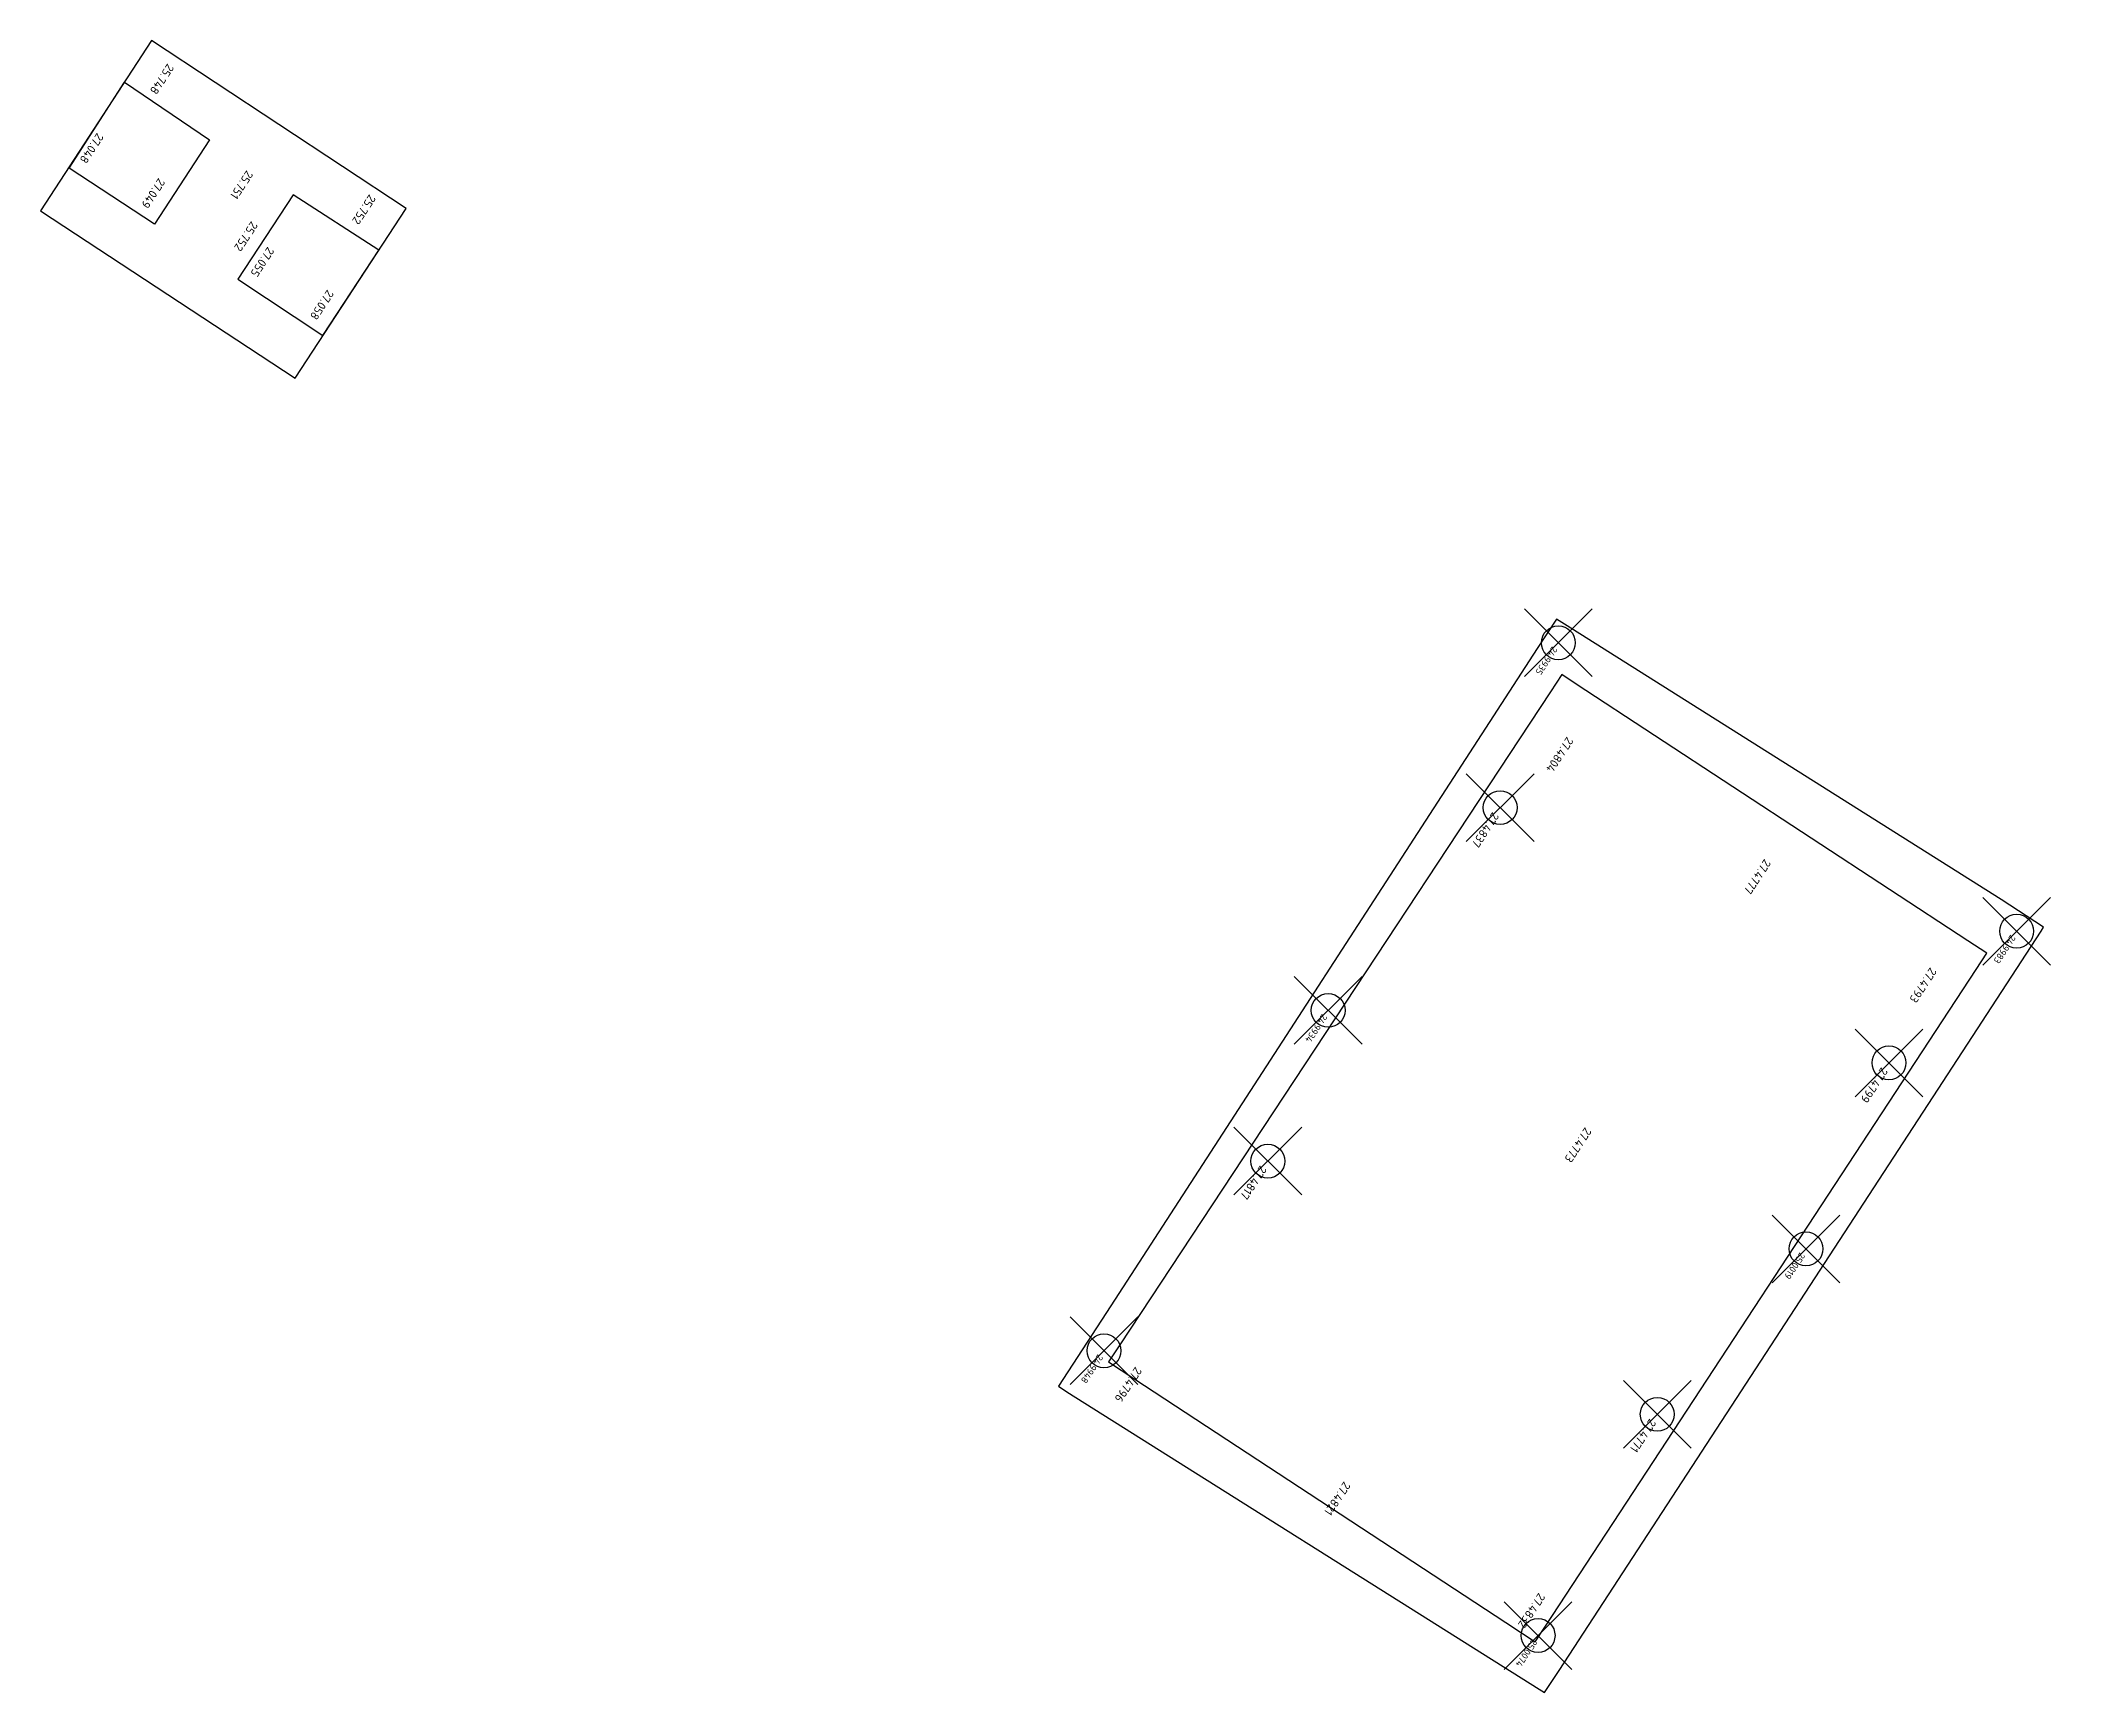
# Model space of a CAD drawing. Header units: millimetres. Extents: x 3214760 to 3224023, y 538957 to 542465.
# Drawn here: x 3221912.96 to 3221924.9, y 541094.06 to 541103.81 of the extents above; entities that cross this region are included whole.
import ezdxf

# ---------------------------------------------------------------- set-up
doc = ezdxf.new("R2010")
doc.units = ezdxf.units.MM
doc.header["$PDMODE"] = 35
doc.header["$PDSIZE"] = 0.2
doc.layers.add('Отметки фундамента', color=7, linetype='Continuous')
doc.layers.add('Фундамент', color=7, linetype='Continuous')
doc.styles.add('СПДС', font='isocpeur.ttf')

msp = doc.modelspace()

# ---------------------------------------------------------------- texts
at = {"layer": 'Отметки фундамента', "color": 1, "style": 'СПДС'}
for s, p in [('25.748', (3221913.709619124, 541103.6770675728, 54.0942)), ('27.048', (3221913.293887183, 541103.2678429778, 55.3939)), ('27.049', (3221913.65716217, 541103.0014445795, 55.3953)), ('25.751', (3221914.176907612, 541103.0469849478, 54.0971)), ('25.752', (3221914.901321914, 541102.9051276877, 54.09839999999999)), ('25.752', (3221914.204490851, 541102.7467714656, 54.09749999999999)), ('27.055', (3221914.301465345, 541102.5955645595, 55.4011)), ('27.058', (3221914.653265267, 541102.3425527834, 55.4039)), ('27.4804', (3221921.97286837, 541099.7025358703, 55.8264)), ('27.4837', (3221921.533761019, 541099.2580498937, 55.8297)), ('27.4777', (3221923.139305082, 541098.9804913234, 55.8237)), ('27.4793', (3221924.11790618, 541098.3406620561, 55.8253)), ('27.4799', (3221923.829479021, 541097.7507832346, 55.8259)), ('27.4773', (3221922.080034095, 541097.396487398, 55.8233)), ('27.4817', (3221920.161673275, 541097.1709747933, 55.8277)), ('27.4796', (3221919.424669701, 541095.9825392748, 55.8256)), ('27.4771', (3221922.461342485, 541095.6757130484, 55.82309999999999)), ('27.4821', (3221920.656466107, 541095.3052272693, 55.8281)), ('27.4832', (3221921.806547912, 541094.6478213872, 55.8292))]:
    msp.add_text(s, height=0.05, rotation=236.6461111018086, dxfattribs=at).set_placement(p)
at = {"layer": 'Отметки фундамента', "color": 2, "style": 'СПДС'}
for s, p in [('24.9935', (3221921.885955985, 541100.2358175528, 53.3395)), ('24.9983', (3221924.592199058, 541098.5326786479, 53.34430000000001)), ('24.9934', (3221920.52709472, 541098.0652760237, 3.3441)), ('25.0019', (3221923.348441309, 541096.6569453474, 28.346)), ('24.9948', (3221919.203250404, 541096.0555656576, 53.3408)), ('25.0074', (3221921.766474981, 541094.3737759826, 53.3534))]:
    msp.add_text(s, height=0.04, rotation=236.6461111018086, dxfattribs=at).set_placement(p)

# ---------------------------------------------------------------- linework, layer by layer
at = {"layer": 'Отметки фундамента', "color": 2}
for p in [(3221921.92170717, 541100.253755846, 53.3395), (3221924.627950243, 541098.5506169411, 53.34430000000001), (3221920.562845905, 541098.0832143167, 53.3394), (3221923.384192493, 541096.6748836406, 53.34789999999999), (3221919.239001589, 541096.0735039508, 53.3408), (3221921.802226166, 541094.3917142759, 53.3534)]:
    msp.add_point(p, dxfattribs=at)
at = {"layer": 'Отметки фундамента', "color": 1}
for p in [(3221921.578449999, 541099.2804727602, 55.8297), (3221923.874168003, 541097.7732061011, 55.8259), (3221920.206362256, 541097.1933976598, 55.8277), (3221922.506031467, 541095.6981359149, 55.82309999999999)]:
    msp.add_point(p, dxfattribs=at)
at = {"layer": 'Фундамент', "elevation": 53.79599999999999}
msp.add_lwpolyline([(3221913.614984671, 541103.8101811893), (3221912.959151457, 541102.8042345954), (3221914.462352383, 541101.8158827829), (3221915.119420743, 541102.8177635203)], close=True, dxfattribs=at)
at = {"layer": 'Фундамент', "lineweight": 30}
for points, elevation in [([(3221913.632037513, 541102.7250539386), (3221913.128392819, 541103.0555243423), (3221913.455518885, 541103.5637860374), (3221913.956716419, 541103.2232142951)], 55.396), ([(3221914.125318779, 541102.4016163584), (3221914.627438459, 541102.0678228936), (3221914.958050875, 541102.5727021655), (3221914.452190159, 541102.8994224562)], 53.396)]:
    msp.add_lwpolyline(points, close=True, dxfattribs=dict(at, elevation=elevation))
at = {"layer": 'Фундамент', "elevation": 53.4114}
msp.add_lwpolyline([(3221921.797675247, 541100.2204666279), (3221919.278960559, 541096.3395553194), (3221918.970334307, 541095.8640147118), (3221919.019813796, 541095.8314461038), (3221921.808964217, 541094.0752919021), (3221921.840619673, 541094.0553604339), (3221921.92657903, 541094.1859532128), (3221924.772369649, 541098.5504935787), (3221924.787498989, 541098.5736971884), (3221924.536678049, 541098.7387936574), (3221921.958783179, 541100.3635562992), (3221921.910351322, 541100.3940813116), (3221921.797675247, 541100.2204666279)], dxfattribs=at)
at = {"layer": 'Фундамент', "color": 1, "elevation": 55.71989999999999}
msp.add_lwpolyline([(3221922.027450091, 541100.0100821202), (3221921.942668093, 541100.0658877016), (3221921.875426492, 541099.9637316595), (3221919.333119576, 541096.1093634625), (3221919.26631782, 541096.0078756529), (3221919.41583484, 541095.9094598985), (3221921.612256875, 541094.4688691777), (3221921.785078504, 541094.3551137609), (3221921.886628168, 541094.5093919374), (3221924.388283021, 541098.324553249), (3221924.451346077, 541098.4203610827), (3221924.338999489, 541098.4943103507), (3221922.027450091, 541100.0100821202)], dxfattribs=at)

msp.set_redraw_order([(e.dxf.handle, doc.entitydb.next_handle()) for e in msp.query("TEXT MTEXT ATTDEF DIMENSION ARC_DIMENSION")])  # texts and dimensions are drawn at this point

doc.saveas('drawing.dxf')
